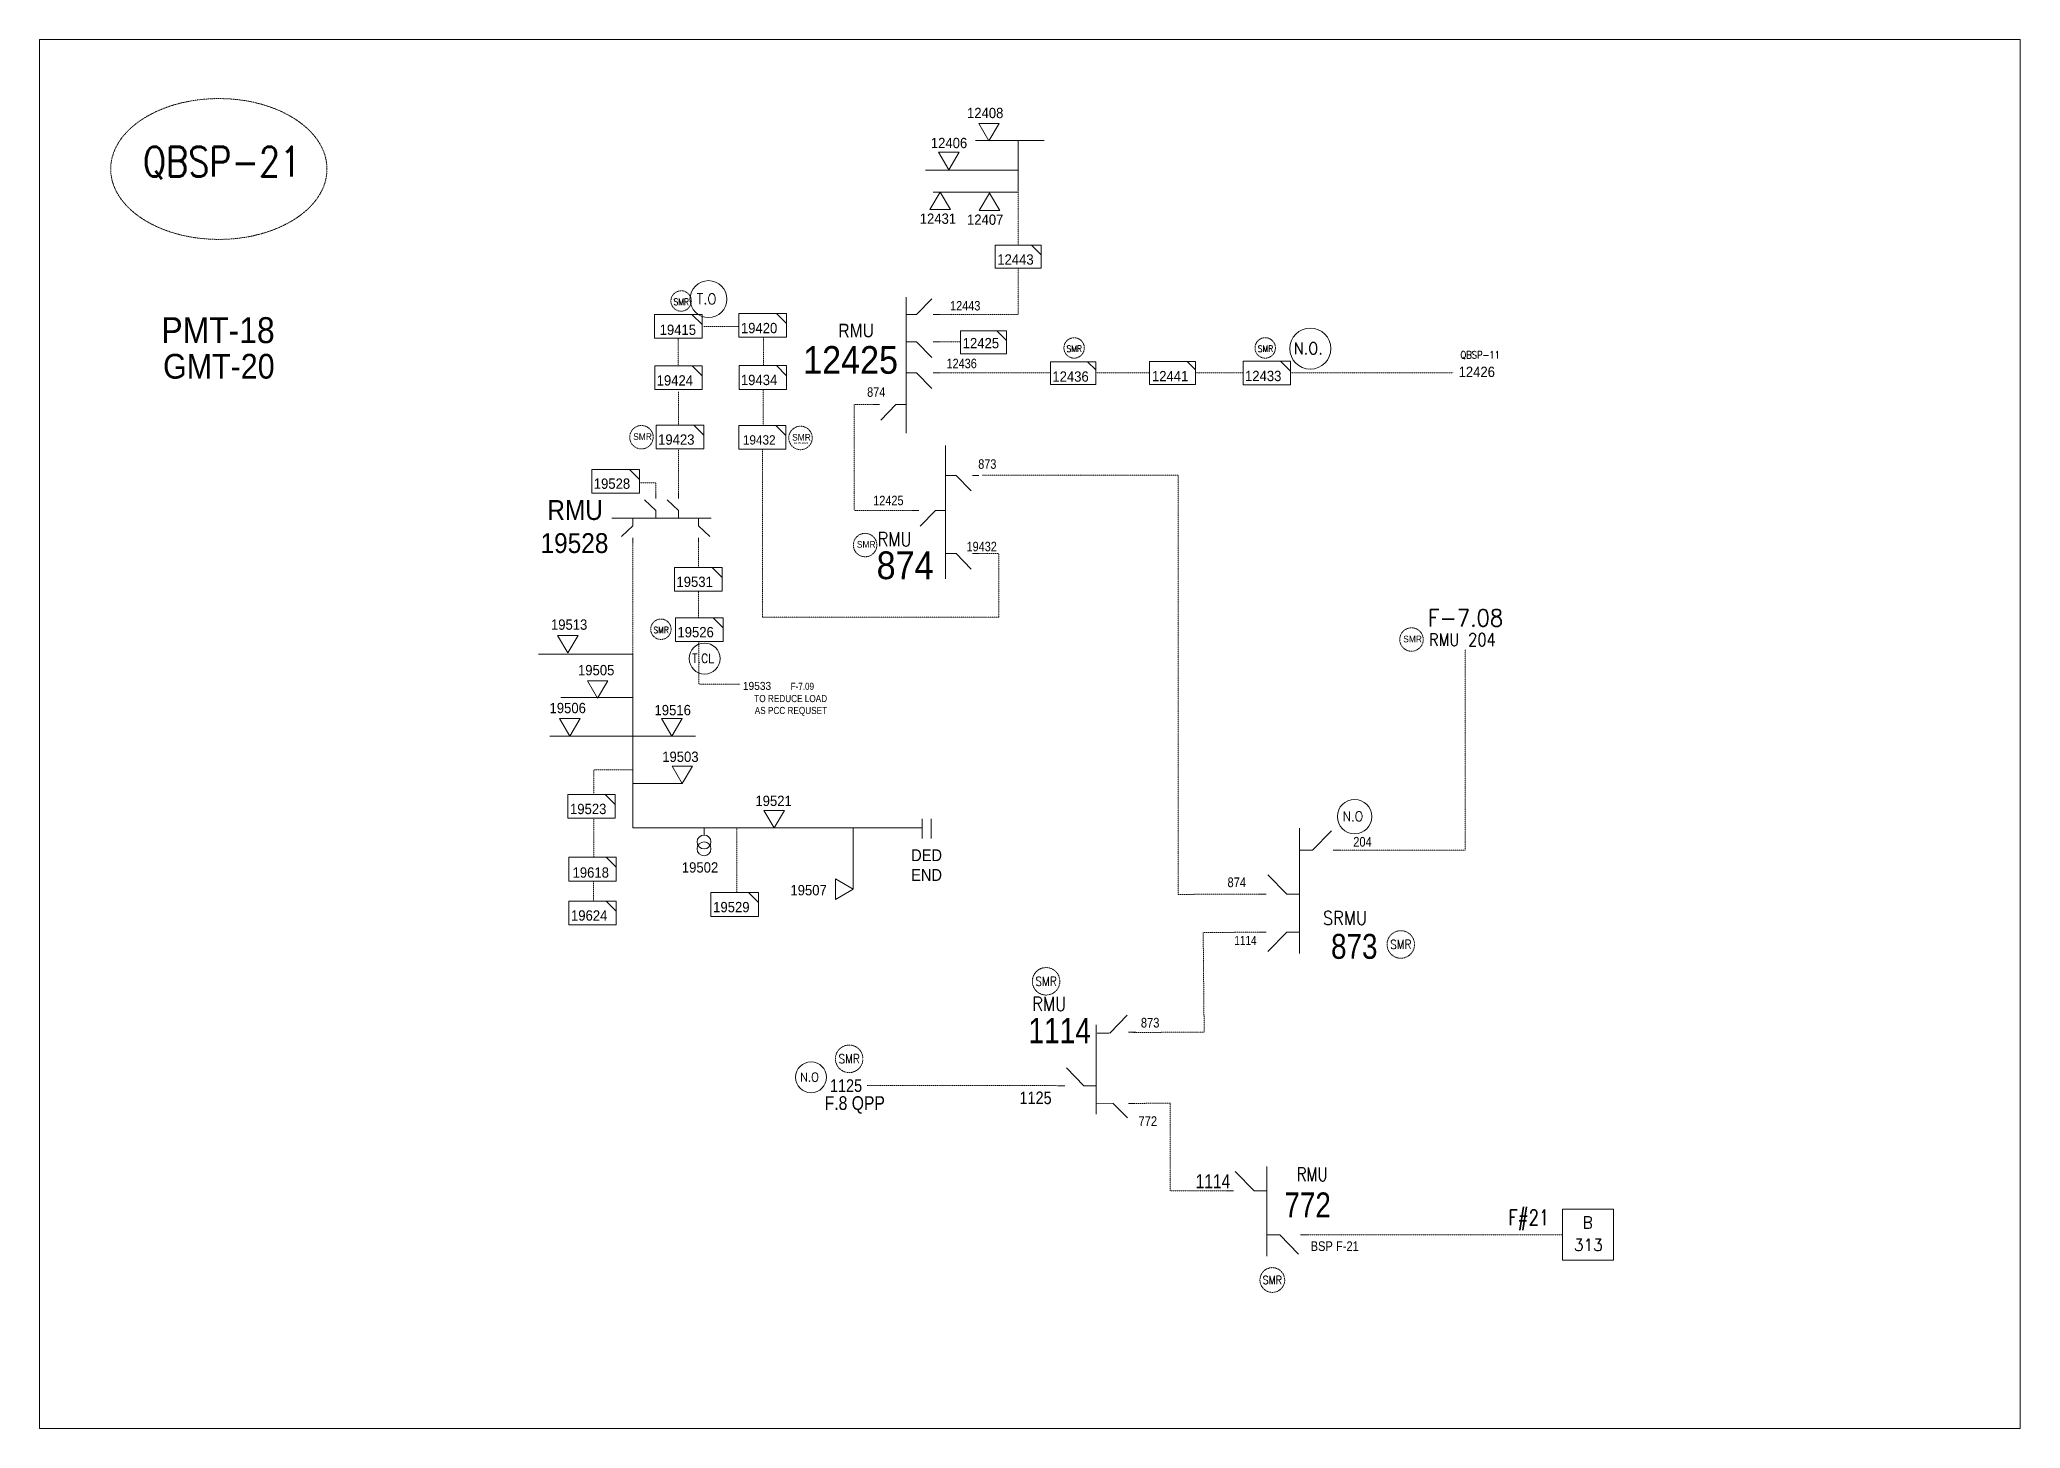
# Model space of a CAD drawing. Header units: metres. Extents: x 65984 to 144644, y -19036 to 23726.
# Drawn here: x 86739 to 88131, y -9338 to -8361 of the extents above; entities that cross this region are included whole.
import ezdxf
from ezdxf.enums import TextEntityAlignment as Align

# ---------------------------------------------------------------- set-up
doc = ezdxf.new("R2010")
doc.units = ezdxf.units.M
doc.header["$MEASUREMENT"] = 0
doc.linetypes.add('DGN Style 3', pattern=[0.013877, 0, -0.013877])
doc.layers.get('0').update_dxf_attribs({"color": 95, "lineweight": 40})
for name, color, linetype, lineweight in [('ABS NUMBER', 112, 'Continuous', 30), ('d_eos', 111, 'Continuous', 40), ('d_eos no', 121, 'Continuous', 40), ('d_oh branch', 94, 'Continuous', 40), ('d_switch', 95, 'Continuous', 40), ('d_tf', 1, 'Continuous', 40), ('d_tf no', 6, 'Continuous', 40), ('d_tf_200', 1, 'Continuous', 40), ('d_ug cable', 95, 'Continuous', 40), ('d_unit sub', 7, 'Continuous', 40), ('fedr no', 95, 'Continuous', 40), ('GRID STATION  04', 7, 'Continuous', 40), ('Level 37', 7, 'Continuous', 0), ('O H MAIN FEEDER', 4, 'Continuous', 100), ('SW N O', 114, 'Continuous', 30)]:
    doc.layers.add(name, color=color, linetype=linetype, lineweight=lineweight)
doc.styles.add('NASKHF', font='naskhf.shx', dxfattribs={"height": 8})
doc.styles.add('Style-Arial', font='arial.ttf')
doc.styles.add('Style-ENGINEERING', font='ENGINEERING.shx')
doc.styles.add('Style-msdefault', font='msdefault.shx')
doc.styles.add('Style-simplex', font='simplex.shx')
doc.styles.add('Style-STANDARD', font='STANDARD.shx')

msp = doc.modelspace()

# ---------------------------------------------------------------- texts
at = {"layer": 'ABS NUMBER', "color": 55, "lineweight": 13, "insert": (87351.6, -8930.6), "char_height": 8.338, "attachment_point": 1, "style": 'NASKHF'}
msp.add_mtext('\\fArial|b0|i0|c178178|p39;\\H1x;\\W0.88;DED\\PEND\\P', dxfattribs=at)
at = {"layer": 'd_eos no', "color": 7, "linetype": 'Continuous', "lineweight": 13, "style": 'Style-Arial', "width": 0.88}
for s, height, p in [('PMT-18', 18.22, (86824.6, -8556.5)), ('GMT-20', 17.39, (86825.8, -8582.3)), ('12425', 19.49, (87275.7, -8576.8))]:
    msp.add_text(s, height=height, dxfattribs=at).set_placement(p, align=Align.TOP_LEFT)
at = {"layer": 'd_eos no', "color": 2, "linetype": 'Continuous', "lineweight": 13, "style": 'Style-Arial', "width": 0.88}
msp.add_text('874', height=19.49, dxfattribs=at).set_placement((87327.3, -8721.2), align=Align.TOP_LEFT)
at = {"layer": 'd_eos no', "color": 7, "linetype": 'Continuous', "lineweight": 13, "ltscale": 0.890633, "style": 'Style-msdefault', "width": 0.833333}
msp.add_text('1114', height=6.3, dxfattribs=at).set_placement((87578.7, -8997.8))
at = {"layer": 'd_eos no', "color": 2, "linetype": 'Continuous', "lineweight": 13, "style": 'Style-msdefault', "width": 0.833333}
msp.add_text('873', height=17.54, dxfattribs=at).set_placement((87679.3, -9007.6), align=Align.RIGHT)
at = {"layer": 'd_eos no', "color": 2, "linetype": 'Continuous', "lineweight": 13, "ltscale": 1.216861, "style": 'Style-msdefault', "width": 0.833333}
msp.add_text('1114', height=17.71, dxfattribs=at).set_placement((87434, -9066.9))
at = {"layer": 'd_eos no', "color": 2, "linetype": 'Continuous', "lineweight": 13, "ltscale": 0.886399, "style": 'Style-msdefault', "width": 0.833333}
msp.add_text('1114', height=9.81, dxfattribs=at).set_placement((87551.5, -9168.9))
at = {"layer": 'd_eos no', "color": 2, "linetype": 'Continuous', "lineweight": 13, "style": 'Style-msdefault', "width": 0.833333}
msp.add_text('772', height=17.54, dxfattribs=at).set_placement((87613.9, -9189.4))
at = {"layer": 'd_eos no', "color": 7, "linetype": 'Continuous', "lineweight": 13, "insert": (87091.1, -8685.1), "char_height": 13.944, "attachment_point": 1, "style": 'NASKHF'}
msp.add_mtext('\\fArial|b0|i0|c178178|p39;\\H1x;\\W0.88; RMU\\P19528', dxfattribs=at)
at = {"layer": 'd_switch', "color": 7, "linetype": 'Continuous', "lineweight": 13, "style": 'Style-ENGINEERING', "width": 0.857143}
for s, p in [('12443', (87400.2, -8545.1)), ('874', (87333.4, -8605.8))]:
    msp.add_text(s, height=6.68, rotation=0.0087, dxfattribs=at).set_placement(p, align=Align.TOP_RIGHT)
msp.add_text('12436', height=6.68, dxfattribs=at).set_placement((87397.7, -8585.7), align=Align.TOP_RIGHT)
for s, p in [('873', (87398.7, -8656.4)), ('12425', (87324.9, -8682)), ('19432', (87390.5, -8714.4))]:
    msp.add_text(s, height=6.68, dxfattribs=at).set_placement(p, align=Align.TOP_LEFT)
at = {"layer": 'd_switch', "color": 55, "linetype": 'Continuous', "lineweight": 13, "style": 'Style-msdefault', "width": 0.857143}
msp.add_text('F-7.09', height=4.95, dxfattribs=at).set_placement((87283.3, -8818.5), align=Align.RIGHT)
at = {"layer": 'd_switch', "color": 2, "linetype": 'Continuous', "lineweight": 13, "ltscale": 1.246576, "insert": (87292.5, -8822.1), "char_height": 5.024, "attachment_point": 3, "style": 'NASKHF'}
msp.add_mtext('\\FENGINEERING;\\H1x;\\W0.857143;TO REDUCE LOAD\\PAS PCC REQUSET', dxfattribs=at)
at = {"layer": 'd_tf no', "color": 1, "linetype": 'Continuous', "lineweight": 13, "style": 'Style-msdefault', "width": 0.947368}
for s, p in [('12408', (87390.8, -8409.3)), ('12406', (87365.4, -8430.4)), ('12431', (87357.6, -8483.6)), ('12407', (87390.8, -8484.3)), ('12443', (87412.1, -8512.3)), ('19420', (87231.9, -8560.5)), ('12425', (87387.8, -8571.1)), ('19424', (87172.7, -8597.3)), ('19434', (87231.9, -8597)), ('12441', (87520.8, -8594.3)), ('19528', (87128.5, -8669.9)), ('19531', (87186.6, -8738.9)), ('19513', (87098.4, -8769)), ('19505', (87117.4, -8801)), ('19516', (87171.2, -8829.1)), ('19503', (87176.6, -8861.9)), ('19521', (87242.1, -8892.9)), ('19523', (87111.8, -8898.6)), ('19502', (87190.4, -8939.7)), ('19507', (87266.7, -8955.7)), ('19624', (87112.5, -8973.5)), ('19529', (87212.4, -8967.6))]:
    msp.add_text(s, height=7.26, dxfattribs=at).set_placement(p, align=Align.TOP_LEFT)
at = {"layer": 'd_tf no', "color": 2, "linetype": 'Continuous', "lineweight": 13, "style": 'Style-msdefault', "width": 0.947368}
for s, height, p in [('19415', 7.26, (87174.8, -8561.7)), ('12436', 7.26, (87450.8, -8594.6)), ('12433', 7.26, (87586.2, -8594.2)), ('12426', 7.26, (87736.3, -8591.3)), ('19423', 7.26, (87173.7, -8638.9)), ('19432', 6.53, (87233.3, -8639.5)), ('19526', 7.26, (87187.3, -8774.3)), ('19618', 7.26, (87113.6, -8943.3))]:
    msp.add_text(s, height=height, dxfattribs=at).set_placement(p, align=Align.TOP_LEFT)
at = {"layer": 'd_tf no', "color": 1, "linetype": 'Continuous', "lineweight": 40, "style": 'Style-msdefault', "width": 0.945946}
for p in [(87156.2, -8638.1), (87267.9, -8638.6), (87313.4, -8713.9), (87697.4, -8780.4)]:
    msp.add_text('SMR', height=4.68, dxfattribs=at).set_placement(p, align=Align.TOP_LEFT)
at = {"layer": 'd_tf no', "color": 7, "linetype": 'Continuous', "lineweight": 40, "style": 'Style-msdefault', "width": 0.945946}
msp.add_text('19533', height=5.65, dxfattribs=at).set_placement((87233.3, -8812.9), align=Align.TOP_LEFT)
at = {"layer": 'd_tf no', "color": 1, "linetype": 'Continuous', "lineweight": 13, "style": 'Style-msdefault', "width": 0.947368}
msp.add_text('19506', height=7.26, rotation=360, dxfattribs=at).set_placement((87097.4, -8834.9))
at = {"layer": 'd_tf no', "color": 7, "linetype": 'Continuous', "lineweight": 13, "true_color": 0xffffff, "insert": (87269.1, -8644.2), "char_height": 1.419, "width": 78.927, "attachment_point": 1, "style": 'NASKHF'}
msp.add_mtext('\\fCalibri|b0|i0|c178178|p39;20.09.2023\\P', dxfattribs=at)
at = {"layer": 'fedr no', "color": 6, "linetype": 'Continuous', "lineweight": 13, "style": 'Style-STANDARD', "width": 0.909091}
for s, height, p in [('QBSP-21', 20.89, (86867.2, -8447.1)), ('QBSP-11', 5.2, (87751.5, -8583))]:
    msp.add_text(s, height=height, dxfattribs=at).set_placement(p, align=Align.MIDDLE_CENTER)
at = {"layer": 'GRID STATION  04', "color": 240, "linetype": 'Continuous', "lineweight": 13, "style": 'Style-STANDARD', "width": 0.866667}
msp.add_text('F#21', height=10.74, dxfattribs=at).set_placement((87785.7, -9189.4), align=Align.MIDDLE_CENTER)
at = {"layer": 'GRID STATION  04', "color": 240, "linetype": 'Continuous', "lineweight": 13, "style": 'Style-STANDARD'}
for s, p in [('B', (87827, -9193)), ('313', (87827.5, -9208.7))]:
    msp.add_text(s, height=8.59, dxfattribs=at).set_placement(p, align=Align.MIDDLE_CENTER)
at = {"layer": 'Level 37', "color": 240, "linetype": 'Continuous', "lineweight": 13, "style": 'Style-simplex', "width": 0.854701}
for p in [(87190, -8545.7), (87466.2, -8578.7), (87600.6, -8578.7), (87175.8, -8776.4)]:
    msp.add_text('SMR', height=4.52, dxfattribs=at).set_placement(p, align=Align.MIDDLE_CENTER)
at = {"layer": 'Level 37', "color": 7, "linetype": 'Continuous', "lineweight": 13, "style": 'Style-msdefault'}
for s, height, width, p in [('RMU', 9.55, 0.86, (87300.4, -8561.1)), ('873', 6.82, 0.857143, (87513, -9049.1))]:
    msp.add_text(s, height=height, dxfattribs=dict(at, width=width)).set_placement(p, align=Align.TOP_LEFT)
at = {"layer": 'Level 37', "color": 2, "linetype": 'Continuous', "lineweight": 13, "ltscale": 1.211168, "style": 'Style-simplex', "width": 0.854701}
for p in [(87339.9, -8712.5), (87448.6, -9039.2)]:
    msp.add_text('RMU', height=9.75, dxfattribs=at).set_placement(p, align=Align.MIDDLE_CENTER)
at = {"layer": 'Level 37', "color": 55, "linetype": 'Continuous', "lineweight": 13, "ltscale": 0.801442, "style": 'Style-simplex', "width": 0.909091}
msp.add_text('F-7.08', height=11.92, dxfattribs=at).set_placement((87741.1, -8767.9), align=Align.MIDDLE_CENTER)
at = {"layer": 'Level 37', "color": 2, "linetype": 'Continuous', "lineweight": 13, "ltscale": 0.93852, "style": 'Style-simplex', "width": 0.854701}
msp.add_text('RMU', height=8.64, dxfattribs=at).set_placement((87726.2, -8783.2), align=Align.MIDDLE_CENTER)
at = {"layer": 'Level 37', "color": 2, "linetype": 'Continuous', "lineweight": 13, "ltscale": 0.666667, "style": 'Style-STANDARD', "width": 0.909091}
msp.add_text('204', height=9.15, dxfattribs=at).set_placement((87752.7, -8783.2), align=Align.MIDDLE_CENTER)
at = {"layer": 'Level 37', "color": 7, "linetype": 'Continuous', "lineweight": 13, "style": 'Style-msdefault', "width": 0.857143}
for s, p in [('204', (87675.3, -8921.9)), ('772', (87524.4, -9118.3))]:
    msp.add_text(s, height=6.82, dxfattribs=at).set_placement(p, align=Align.TOP_RIGHT)
msp.add_text('874', height=6.82, rotation=0.0079, dxfattribs=at).set_placement((87573.9, -8950.4), align=Align.TOP_LEFT)
at = {"layer": 'Level 37', "color": 2, "linetype": 'Continuous', "lineweight": 13, "width": 0.854701}
for s, style, p in [('SRMU', 'Style-simplex', (87656.5, -8978.9)), ('RMU', 'Style-STANDARD', (87633.4, -9159.1))]:
    msp.add_text(s, height=9.73, dxfattribs=dict(at, style=style)).set_placement(p, align=Align.MIDDLE_CENTER)
at = {"layer": 'Level 37', "color": 240, "linetype": 'Continuous', "lineweight": 13, "ltscale": 1.230094, "style": 'Style-simplex', "width": 0.854701}
for p in [(87695.7, -8997.5), (87446.4, -9023.4), (87308, -9077.9)]:
    msp.add_text('SMR', height=6.31, dxfattribs=at).set_placement(p, align=Align.MIDDLE_CENTER)
at = {"layer": 'Level 37', "color": 55, "linetype": 'Continuous', "lineweight": 13, "ltscale": 1.532311, "style": 'Style-msdefault', "width": 0.857143}
msp.add_text('F.8 QPP', height=9.63, rotation=359.9921, dxfattribs=at).set_placement((87333.1, -9104.2), align=Align.TOP_RIGHT)
at = {"layer": 'Level 37', "color": 2, "linetype": 'Continuous', "lineweight": 13, "ltscale": 1.42884, "style": 'Style-msdefault', "width": 0.857143}
msp.add_text('1125', height=8.86, rotation=359.9921, dxfattribs=at).set_placement((87317.1, -9092.3), align=Align.TOP_RIGHT)
at = {"layer": 'Level 37', "color": 7, "linetype": 'Continuous', "lineweight": 13, "ltscale": 1.42884, "style": 'Style-msdefault', "width": 0.857143}
msp.add_text('1125', height=8.86, rotation=359.9921, dxfattribs=at).set_placement((87450.3, -9100.9), align=Align.TOP_RIGHT)
at = {"layer": 'Level 37', "color": 2, "linetype": 'Continuous', "lineweight": 13, "style": 'Style-msdefault', "width": 0.857143}
msp.add_text('BSP F-21', height=6.82, dxfattribs=at).set_placement((87632.3, -9206.2), align=Align.TOP_LEFT)
at = {"layer": 'Level 37', "color": 240, "linetype": 'Continuous', "lineweight": 13, "ltscale": 1.107084, "style": 'Style-simplex', "width": 0.854701}
msp.add_text('SMR', height=5.68, dxfattribs=at).set_placement((87605.4, -9233.4), align=Align.MIDDLE_CENTER)

# ---------------------------------------------------------------- blocks, each defined once
blk = doc.blocks.new('*U1295')
at = {"layer": 'd_eos', "color": 2, "linetype": 'Continuous', "lineweight": 13, "ltscale": 0.849632}
for p, q in [((0, 16.15), (0, -16.17)), ((4.65, 8.41), (11.45, 15.41)), ((0, 8.41), (4.65, 8.41)), ((12.09, 8.41), (14.92, 8.41)), ((-12.09, -7.45), (-14.92, -7.45)), ((-4.65, -7.45), (-11.44, -14.45)), ((0, -7.45), (-4.65, -7.45))]:
    blk.add_line(p, q, dxfattribs=at)
blk = doc.blocks.new('TFU_94')
at = {"layer": 'd_tf_200', "color": 1, "linetype": 'Continuous', "lineweight": 13}
blk.add_line((0, 10), (0, 0), dxfattribs=at)
for centre in [(0, 30), (0, 20)]:
    blk.add_circle(centre, 10, dxfattribs=at)
blk = doc.blocks.new('*U1014')
at = {"layer": 'd_unit sub', "color": 2, "linetype": 'Continuous', "lineweight": 13}
for p, q in [((-9.2, 4.61), (9.19, 4.61)), ((-9.2, -4.58), (-9.2, 4.61)), ((9.19, 0.73), (5.31, 4.61)), ((5.97, 4.61), (9.19, 4.61)), ((9.19, 4.61), (9.19, 1.4)), ((9.19, 4.61), (9.19, -4.58)), ((9.19, -4.58), (-9.2, -4.58))]:
    blk.add_line(p, q, dxfattribs=at)
blk = doc.blocks.new('*U1301')
at = {"layer": 'd_unit sub', "color": 1, "linetype": 'Continuous', "lineweight": 13}
for p, q in [((-9.2, 4.61), (9.19, 4.61)), ((-9.2, -4.58), (-9.2, 4.61)), ((9.19, 0.73), (5.31, 4.61)), ((5.97, 4.61), (9.19, 4.61)), ((9.19, 4.61), (9.19, 1.4)), ((9.19, 4.61), (9.19, -4.58)), ((9.19, -4.58), (-9.2, -4.58))]:
    blk.add_line(p, q, dxfattribs=at)
blk = doc.blocks.new('*U1302')
at = {"layer": 'd_unit sub', "color": 2, "linetype": 'Continuous', "lineweight": 13}
for p, q in [((-9.2, 4.61), (9.19, 4.61)), ((-9.2, -4.58), (-9.2, 4.61)), ((9.19, 0.73), (5.31, 4.61)), ((5.97, 4.61), (9.19, 4.61)), ((9.19, 4.61), (9.19, 1.4)), ((9.19, 4.61), (9.19, -4.58)), ((9.19, -4.58), (-9.2, -4.58))]:
    blk.add_line(p, q, dxfattribs=at)
blk = doc.blocks.new('TRA1_1260')
at = {"layer": 'd_tf', "color": 1, "linetype": 'Continuous', "lineweight": 13, "ltscale": 0.000725209, "flags": 128}
blk.add_lwpolyline([(10.1, -17), (0.1, 0), (-9.9, -17)], close=True, dxfattribs=at)
blk = doc.blocks.new('TRA1_1259')
at = {"layer": 'd_tf', "color": 1, "linetype": 'Continuous', "lineweight": 13, "ltscale": 0.000725209, "xscale": 1.000046566207833, "yscale": 1.000046566207833, "zscale": 1.000046566207833, "rotation": 180}
blk.add_blockref('TRA1_1260', (0, 0), dxfattribs=at)
blk = doc.blocks.new('*U3155')
at = {"layer": 'd_unit sub', "color": 1, "linetype": 'Continuous', "lineweight": 13}
for p, q in [((-9.2, 4.59), (9.19, 4.59)), ((-9.2, -4.6), (-9.2, 4.59)), ((9.19, 0.71), (5.31, 4.59)), ((5.97, 4.59), (9.19, 4.59)), ((9.19, 4.59), (9.19, 1.38)), ((9.19, 4.59), (9.19, -4.6)), ((9.19, -4.6), (-9.2, -4.6))]:
    blk.add_line(p, q, dxfattribs=at)
at = {"layer": 'd_unit sub', "color": 1, "linetype": 'Continuous', "lineweight": 13, "flags": 128}
blk.add_lwpolyline([(9.19, 0.71), (9.19, 4.59), (5.31, 4.59)], close=True, dxfattribs=at)
blk = doc.blocks.new('*U2445')
at = {"layer": 'd_unit sub', "color": 2, "linetype": 'Continuous', "lineweight": 13}
for p, q in [((-9.2, 4.59), (9.19, 4.59)), ((-9.2, -4.6), (-9.2, 4.59)), ((9.19, 0.71), (5.31, 4.59)), ((5.97, 4.59), (9.19, 4.59)), ((9.19, 4.59), (9.19, 1.38)), ((9.19, 4.59), (9.19, -4.6)), ((9.19, -4.6), (-9.2, -4.6))]:
    blk.add_line(p, q, dxfattribs=at)
at = {"layer": 'd_unit sub', "color": 2, "linetype": 'Continuous', "lineweight": 13, "flags": 128}
blk.add_lwpolyline([(9.19, 0.71), (9.19, 4.59), (5.31, 4.59)], close=True, dxfattribs=at)
blk = doc.blocks.new('TF_8')
at = {"color": 0, "linetype": 'ByBlock', "lineweight": -2}
blk.add_line((6.3, 4.95), (9.9, 1.35), dxfattribs=at)
blk.add_3dface([(-10.1, 4.95), (9.9, 4.95), (9.9, -5.05), (-10.1, -5.05)], dxfattribs=at)
blk = doc.blocks.new('*U3156')
at = {"layer": 'd_unit sub', "color": 2, "linetype": 'Continuous', "lineweight": 13, "flags": 128}
blk.add_lwpolyline([(5.07, 3.99), (7.93, 3.99), (7.93, 1.13)], close=True, dxfattribs=at)
at = {"layer": 'd_unit sub', "color": 2, "linetype": 'Continuous', "lineweight": 13, "xscale": 0.7946313405145357, "yscale": 0.7946313405145357, "zscale": 0.3856876009812424, "rotation": 359.9999999999999}
blk.add_blockref('TF_8', (0.07, 0.05), dxfattribs=at)
blk = doc.blocks.new('*U3157')
at = {"layer": 'd_unit sub', "color": 1, "linetype": 'Continuous', "lineweight": 13, "flags": 128}
blk.add_lwpolyline([(5.07, 3.99), (7.93, 3.99), (7.93, 1.13)], close=True, dxfattribs=at)
at = {"layer": 'd_unit sub', "color": 1, "linetype": 'Continuous', "lineweight": 13, "xscale": 0.7946313405145358, "yscale": 0.7946313405145358, "zscale": 0.3800732298707372, "rotation": 359.9999999999999}
blk.add_blockref('TF_8', (0.07, 0.05), dxfattribs=at)
blk = doc.blocks.new('*U3528')
at = {"layer": 'SW N O', "color": 3, "lineweight": 13}
blk.add_circle((0, 0), 16.8, dxfattribs=at)
at = {"layer": 'SW N O', "color": 3, "lineweight": 13, "style": 'Style-STANDARD'}
blk.add_text('N.O.', height=9.6, rotation=180, dxfattribs=at).set_placement((1.7, -0.2), align=Align.MIDDLE_CENTER)
blk = doc.blocks.new('*U3865')
at = {"layer": 'SW N O', "color": 3, "lineweight": 13}
blk.add_circle((0, 0), 16.8, dxfattribs=at)
at = {"layer": 'SW N O', "color": 3, "lineweight": 13, "style": 'Style-STANDARD'}
blk.add_text('N.O', height=9.6, rotation=180, dxfattribs=at).set_placement((1.7, -0.2), align=Align.MIDDLE_CENTER)
blk = doc.blocks.new('*U4127')
at = {"layer": 'SW N O', "color": 1, "lineweight": 13}
blk.add_circle((0, 0), 16.8, dxfattribs=at)
at = {"layer": 'SW N O', "color": 1, "lineweight": 13, "style": 'Style-STANDARD'}
blk.add_text('T.CL', height=9.6, rotation=180, dxfattribs=at).set_placement((1.7, -0.2), align=Align.MIDDLE_CENTER)
blk = doc.blocks.new('*U4237')
at = {"layer": 'SW N O', "color": 3, "lineweight": 13}
blk.add_circle((0, 0), 16.8, dxfattribs=at)
at = {"layer": 'SW N O', "color": 3, "lineweight": 13, "style": 'Style-STANDARD'}
blk.add_text('T.O', height=9.6, rotation=180, dxfattribs=at).set_placement((1.7, -0.2), align=Align.MIDDLE_CENTER)

# ---------------------------------------------------------------- linework, layer by layer
at = {"color": 7, "linetype": 'DGN Style 3', "lineweight": 13}
msp.add_line((87371.4, -8573.9), (87386.5, -8573.9), dxfattribs=at)
at = {"color": 1, "linetype": 'DGN Style 3', "lineweight": 13}
for p, q in [((87595.7, -8988.8), (87556.8, -8989.2)), ((87556.8, -8989.2), (87557.5, -9059.1)), ((87557.5, -9059.1), (87507.4, -9059.4)), ((87533.7, -9109), (87506.5, -9109.3)), ((87809.4, -9201.6), (87630.7, -9201.6))]:
    msp.add_line(p, q, dxfattribs=at)
at = {"color": 1, "linetype": 'DGN Style 3', "lineweight": 13, "flags": 128}
for points in [[(87595.6, -8962.1), (87539.2, -8962.3), (87539.2, -8667.6), (87401.6, -8667.6)], [(87572.5, -9170.7), (87533.6, -9170.7), (87533.6, -9109), (87533.6, -9109)]]:
    msp.add_lwpolyline(points, dxfattribs=at)
at = {"color": 194, "linetype": 'DGN Style 3', "lineweight": 13, "flags": 128}
msp.add_lwpolyline([(87652, -8931.3), (87740.9, -8931.3), (87740.9, -8789.8)], dxfattribs=at)
at = {"layer": 'd_eos', "color": 7, "linetype": 'Continuous', "lineweight": 13, "ltscale": 1.071132}
for p, q in [((87348.1, -8542.5), (87348.1, -8638.1)), ((87355.4, -8554.6), (87366, -8543.7)), ((87348.1, -8554.6), (87355.4, -8554.6)), ((87367, -8554.6), (87371.4, -8554.6)), ((87348.1, -8573.9), (87355.4, -8573.9)), ((87355.4, -8573.9), (87366, -8584.8)), ((87367, -8573.9), (87371.4, -8573.9)), ((87348.1, -8595.7), (87355.4, -8595.7)), ((87355.4, -8595.7), (87366, -8606.7)), ((87367, -8595.7), (87371.4, -8595.7)), ((87329.2, -8617.9), (87324.8, -8617.9)), ((87340.9, -8617.9), (87330.2, -8628.8)), ((87348.1, -8617.9), (87340.9, -8617.9))]:
    msp.add_line(p, q, dxfattribs=at)
at = {"layer": 'd_eos', "color": 2, "linetype": 'Continuous', "lineweight": 13, "ltscale": 1.071132}
for p, q in [((87375.8, -8646.7), (87375.8, -8740.4)), ((87375.8, -8667.7), (87383.1, -8667.7)), ((87383.1, -8667.7), (87393.7, -8678.6)), ((87394.7, -8667.7), (87399.1, -8667.7)), ((87357, -8692.4), (87352.5, -8692.4)), ((87368.6, -8692.4), (87358, -8703.4)), ((87375.8, -8692.4), (87368.6, -8692.4)), ((87375.8, -8722.7), (87383.1, -8722.7)), ((87383.1, -8722.7), (87393.7, -8733.7)), ((87394.7, -8722.7), (87399.1, -8722.7))]:
    msp.add_line(p, q, dxfattribs=at)
at = {"layer": 'd_eos', "color": 7, "linetype": 'Continuous', "lineweight": 13, "ltscale": 0.780855}
for p, q in [((87172.1, -8692.5), (87164.1, -8684.8)), ((87172.1, -8684), (87172.1, -8680.8)), ((87188, -8692.5), (87180.1, -8684.8)), ((87188, -8684), (87188, -8680.8)), ((87210.9, -8697.8), (87141.2, -8697.8)), ((87156, -8697.8), (87156, -8703.1)), ((87172.1, -8697.8), (87172.1, -8692.5)), ((87188, -8697.8), (87188, -8692.5)), ((87202.1, -8697.8), (87202.1, -8703.1)), ((87156, -8703.1), (87148, -8710.8)), ((87156, -8711.6), (87156, -8714.8)), ((87202.1, -8703.1), (87210.1, -8710.8)), ((87202.1, -8711.6), (87202.1, -8714.8))]:
    msp.add_line(p, q, dxfattribs=at)
at = {"layer": 'd_eos', "color": 2, "linetype": 'Continuous', "lineweight": 13, "ltscale": 1.243946}
for p, q in [((87624.6, -9003.9), (87624.6, -8915.8)), ((87633.7, -8931.2), (87646.9, -8917.6)), ((87624.6, -8931.2), (87633.7, -8931.2)), ((87648.2, -8931.2), (87653.7, -8931.2)), ((87615.6, -8962.1), (87602.3, -8948.5)), ((87601.1, -8962.1), (87595.6, -8962.1)), ((87624.6, -8962.1), (87615.6, -8962.1)), ((87601.1, -8988.8), (87595.6, -8988.8)), ((87615.6, -8988.8), (87602.3, -9002.4)), ((87624.6, -8988.8), (87615.6, -8988.8))]:
    msp.add_line(p, q, dxfattribs=at)
at = {"layer": 'd_eos', "color": 2, "linetype": 'Continuous', "lineweight": 13, "ltscale": 1.154156}
for p, q in [((87491.1, -9059.9), (87503.4, -9047.3)), ((87481.6, -9116.7), (87481.5, -9053.9)), ((87482.3, -9059.8), (87490.7, -9059.8)), ((87504.4, -9059.2), (87509.5, -9059.2)), ((87473, -9096.8), (87460.8, -9084.2)), ((87459.6, -9096.8), (87454.5, -9096.8)), ((87481.4, -9096.8), (87473, -9096.8))]:
    msp.add_line(p, q, dxfattribs=at)
at = {"layer": 'd_eos', "color": 2, "linetype": 'Continuous', "lineweight": 13, "ltscale": 0.934866}
for p, q in [((87493.5, -9109.2), (87481.6, -9109.1)), ((87493.5, -9109.3), (87503.5, -9119.5)), ((87504.4, -9109.3), (87508.6, -9109.3))]:
    msp.add_line(p, q, dxfattribs=at)
at = {"layer": 'd_oh branch', "color": 1, "linetype": 'Continuous', "lineweight": 13}
for p, q in [((87445, -8432.2), (87396.8, -8432.2)), ((87426.7, -8432.2), (87426.7, -8467.7)), ((87426.7, -8453.1), (87361.7, -8453.1)), ((87426.7, -8468.5), (87367, -8468.5)), ((87089.6, -8793.3), (87156, -8793.3)), ((87156, -8793.3), (87156, -8915.5)), ((87105.3, -8823.9), (87156, -8823.9)), ((87097.7, -8851), (87199.9, -8851)), ((87156, -8884.4), (87190.8, -8884.4)), ((87156, -8915.5), (87359.4, -8915.5)), ((87310.8, -8916), (87310.8, -8958.5))]:
    msp.add_line(p, q, dxfattribs=at)
at = {"layer": 'd_ug cable', "color": 1, "linetype": 'DGN Style 3', "lineweight": 13}
for p, q in [((87187.8, -8571.6), (87187.8, -8590.8)), ((87205.4, -8563), (87230.6, -8563)), ((87247.7, -8590.3), (87247.7, -8570.8)), ((87481.4, -8595.7), (87519.1, -8595.7)), ((87551.5, -8595.7), (87584.8, -8595.7)), ((87618.2, -8595.7), (87732.6, -8595.7)), ((87188, -8608.5), (87188, -8632.5)), ((87247.6, -8632.6), (87247.6, -8607.4)), ((87188, -8649.1), (87188, -8680.8)), ((87247, -8767.3), (87247, -8649.4)), ((87160.9, -8672.9), (87172.1, -8672.9)), ((87172.1, -8672.9), (87172.1, -8682)), ((87202.1, -8712.7), (87202.1, -8732.4)), ((87413.3, -8767.3), (87413.3, -8722.7)), ((87202.1, -8749.1), (87202.1, -8767.8)), ((87247, -8767.3), (87413.2, -8767.3)), ((87128.2, -8967), (87128.2, -8952.9))]:
    msp.add_line(p, q, dxfattribs=at)
at = {"layer": 'd_ug cable', "color": 160, "linetype": 'DGN Style 3', "lineweight": 13}
for p, q in [((87202.4, -8784.3), (87202.4, -8814.3)), ((87202.7, -8814.6), (87231.4, -8814.6))]:
    msp.add_line(p, q, dxfattribs=at)
at = {"layer": 'd_ug cable', "color": 2, "linetype": 'Continuous', "lineweight": 0}
for p, q in [((87359.4, -8915.5), (87359.4, -8909.1)), ((87365.7, -8915.5), (87365.7, -8909.1)), ((87359.4, -8923), (87359.4, -8915.5)), ((87365.7, -8923), (87365.7, -8915.5))]:
    msp.add_line(p, q, dxfattribs=at)
at = {"layer": 'd_ug cable', "color": 1, "linetype": 'DGN Style 3', "lineweight": 13, "flags": 128}
for points in [[(87426.8, -8467.7), (87426.8, -8505.8)], [(87426.8, -8521.9), (87426.8, -8554.6), (87371.4, -8554.6)], [(87449.5, -8595.7), (87371.4, -8595.7)], [(87324.8, -8617.9), (87311.4, -8617.9), (87311.4, -8692.4), (87352.5, -8692.4)], [(87156, -8793.3), (87156, -8714.8)], [(87413.2, -8722.7), (87399.2, -8722.7)], [(87156, -8874.8), (87128.5, -8874.8), (87128.5, -8891.6)], [(87128.5, -8909.3), (87128.5, -8936.1)], [(87229.1, -8915.5), (87229.1, -8960.6)], [(87453.8, -9096.7), (87320.7, -9096.7)]]:
    msp.add_lwpolyline(points, dxfattribs=at)
at = {"layer": 'd_ug cable', "color": 2, "linetype": 'DGN Style 3', "lineweight": 13}
for centre, radius in [((87189.9, -8545.1), 7.17), ((87466.1, -8578.1), 7.17), ((87600.4, -8578.1), 7.17), ((87162, -8640.9), 8.24), ((87273.8, -8641.4), 8.24), ((87319.2, -8716.7), 8.24), ((87175.7, -8775.9), 7.17), ((87703.2, -8783.1), 8.24), ((87695.7, -8997.5), 9.66), ((87446.4, -9023.4), 9.66), ((87308, -9077.9), 9.66), ((87605.4, -9233.4), 8.69)]:
    msp.add_circle(centre, radius, dxfattribs=at)
at = {"layer": 'fedr no', "color": 82, "linetype": 'DGN Style 3', "lineweight": 13, "true_color": 0x1dc70e}
msp.add_ellipse((86865, -8452.3), major_axis=(76, 0), ratio=0.651175, dxfattribs=at)
at = {"layer": 'GRID STATION  04', "color": 240, "linetype": 'Continuous', "lineweight": 13, "ltscale": 1.147662, "flags": 128}
msp.add_lwpolyline([(87809.4, -9183.7), (87845.2, -9183.7), (87845.2, -9219.5), (87809.4, -9219.5)], close=True, dxfattribs=at)
at = {"layer": 'O H MAIN FEEDER', "color": 140, "lineweight": 13, "ltscale": 0.498271, "flags": 128}
msp.add_lwpolyline([(86739, -8361.3), (88131.1, -8361.3), (88131.1, -9337.7), (86739, -9337.7)], close=True, dxfattribs=at)

# ---------------------------------------------------------------- block references
at = {"layer": 'd_eos', "color": 2, "linetype": 'Continuous', "lineweight": 13, "ltscale": 1.243946, "extrusion": (0, 0, -1), "xscale": 1.948717100000001, "yscale": 1.948717100000001, "zscale": 1.948717100000001, "rotation": 180}
msp.add_blockref('*U1295', (-87601.6, -9185.2), dxfattribs=at)
at = {"layer": 'd_tf', "color": 1, "linetype": 'Continuous', "lineweight": 13, "ltscale": 0.000725209, "xscale": 0.7210253270000002, "yscale": 0.7210253270000002, "zscale": 0.7210253270000002}
for p, rotation in [((87406.3, -8432.5), 359.9999999999999), ((87378.1, -8452.8), 359.9999999999999), ((87371.9, -8468.5), 180), ((87406.5, -8469.2), 180), ((87110.4, -8792.5), 359.9999999999999), ((87131.3, -8824.3), 359.9999999999999), ((87183.4, -8851), 359.9999999999999), ((87190.8, -8884.4), 359.9999999999999), ((87255.4, -8915.5), 359.9999999999999), ((87310.7, -8958.5), 89.99999999999997)]:
    msp.add_blockref('TRA1_1259', p, dxfattribs=dict(at, rotation=rotation))
at = {"layer": 'd_tf', "color": 1, "linetype": 'Continuous', "lineweight": 13, "ltscale": 0.000725209, "extrusion": (0, 0, -1), "xscale": 0.7210253270000002, "yscale": 0.7210253270000002, "zscale": 0.7210253270000002, "rotation": 1.537360071333109e-11}
msp.add_blockref('TRA1_1259', (-87111.6, -8851), dxfattribs=at)
at = {"layer": 'd_tf_200', "color": 1, "linetype": 'Continuous', "lineweight": 13, "xscale": 0.4871792750000004, "yscale": 0.4871792750000004, "zscale": 0.4871792750000004, "rotation": 179.9999999999999}
msp.add_blockref('TFU_94', (87206, -8915.7), dxfattribs=at)
at = {"layer": 'd_unit sub', "color": 1, "linetype": 'Continuous', "lineweight": 13}
for name, p, xscale, yscale, zscale in [('*U1301', (87426.8, -8513.9), 1.759780397792222, 1.759780397792222, 1.759780397792222), ('*U1301', (87402.5, -8574.2), 1.759780397792222, 1.759780397792222, 1.759780397792222), ('*U3157', (87535.3, -8595.8), 2.037122796024397, 2.037122796024397, 2.037122796024397), ('*U3155', (87188.1, -8599.1), 1.814255620100001, 1.814255620100001, 1.814255620100001), ('*U3155', (87143.9, -8671.8), 1.814255620100001, 1.814255620100001, 1.814255620100001), ('*U3155', (87202, -8740.8), 1.814255620100001, 1.814255620100001, 1.814255620100001), ('*U3155', (87126.9, -8900.3), 1.814255620100001, 1.814255620100001, 1.814255620100001), ('*U3155', (87227.5, -8969.4), 1.814255620100001, 1.814255620100001, 1.814255620100001), ('*U3155', (87127.6, -8975.3), 1.814255620100001, 1.814255620100001, 1.814255620100001)]:
    msp.add_blockref(name, p, dxfattribs=dict(at, xscale=xscale, yscale=yscale, zscale=zscale))
at = {"layer": 'd_unit sub', "color": 2, "linetype": 'Continuous', "lineweight": 13, "rotation": 359.9999999999999}
for name, p, xscale, yscale, zscale in [('*U1014', (87187.9, -8562.9), 1.814255620100001, 1.814255620100001, 1.814255620100001), ('*U2445', (87246.9, -8641), 1.799062231346712, 1.799062231346712, 1.799062231346712)]:
    msp.add_blockref(name, p, dxfattribs=dict(at, xscale=xscale, yscale=yscale, zscale=zscale))
at = {"layer": 'd_unit sub', "color": 1, "linetype": 'Continuous', "lineweight": 13, "xscale": 1.814255620100001, "yscale": 1.814255620100001, "zscale": 1.814255620100001, "rotation": 359.9999999999999}
for p in [(87247.2, -8562.3), (87247.3, -8598.9)]:
    msp.add_blockref('*U3155', p, dxfattribs=at)
at = {"layer": 'd_unit sub', "color": 2, "linetype": 'Continuous', "lineweight": 13}
for name, p, xscale, yscale, zscale in [('*U3156', (87465.4, -8595.8), 2.007468839440226, 2.007468839440226, 2.007468839440226), ('*U1302', (87601.5, -8595.8), 1.814255620100001, 1.814255620100001, 1.814255620100001), ('*U2445', (87189.1, -8640.7), 1.814255620100001, 1.814255620100001, 1.814255620100001), ('*U2445', (87202.7, -8776.1), 1.814255620100001, 1.814255620100001, 1.814255620100001), ('*U1014', (87127.6, -8944.6), 1.814255620100001, 1.814255620100001, 1.814255620100001)]:
    msp.add_blockref(name, p, dxfattribs=dict(at, xscale=xscale, yscale=yscale, zscale=zscale))
at = {"layer": 'SW N O', "color": 3, "lineweight": 13, "rotation": 180}
for name, p, xscale, yscale, zscale in [('*U4237', (87209.1, -8543.8), 0.7727581646296899, 0.7727581646296899, 0.7727581646296899), ('*U3528', (87632.1, -8578.6), 0.8586201829218781, 0.8586201829218781, 0.8586201829218781), ('*U3865', (87663.2, -8907.6), 0.718447734478247, 0.718447734478247, 0.718447734478247), ('*U3865', (87281.2, -9090.9), 0.6466029610304223, 0.6466029610304223, 0.6466029610304223)]:
    msp.add_blockref(name, p, dxfattribs=dict(at, xscale=xscale, yscale=yscale, zscale=zscale))
at = {"layer": 'SW N O', "color": 1, "lineweight": 13, "xscale": 0.6466029610304223, "yscale": 0.6466029610304223, "zscale": 0.6466029610304223, "rotation": 180}
msp.add_blockref('*U4127', (87206.4, -8796.5), dxfattribs=at)

msp.set_redraw_order([(e.dxf.handle, doc.entitydb.next_handle()) for e in msp.query("TEXT MTEXT ATTDEF DIMENSION ARC_DIMENSION")])  # texts and dimensions are drawn at this point

doc.saveas('drawing.dxf')
